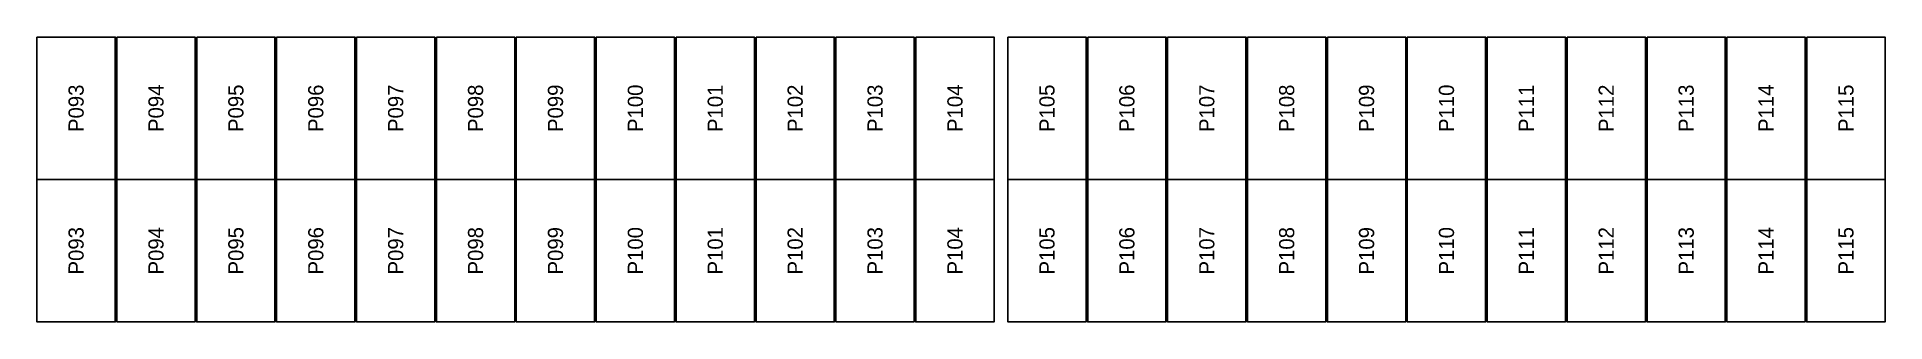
# Model space of a CAD drawing. Extents: x 296295 to 296770, y 651564 to 652121.
# Drawn here: x 296693.74 to 296720.53, y 651564.12 to 651568.24 of the extents above; entities that cross this region are included whole.
import ezdxf
from ezdxf.enums import TextEntityAlignment as Align

# ---------------------------------------------------------------- set-up
doc = ezdxf.new("R2010")
doc.units = 0

msp = doc.modelspace()

# ---------------------------------------------------------------- texts
at = {"layer": 'PANEL_POSITION'}
for s, p in [('P093', (296694.307, 651567.211)), ('P094', (296695.465, 651567.211)), ('P095', (296696.623, 651567.211)), ('P096', (296697.781, 651567.211)), ('P097', (296698.939, 651567.211)), ('P098', (296700.097, 651567.211)), ('P099', (296701.255, 651567.211)), ('P100', (296702.413, 651567.211)), ('P101', (296703.571, 651567.211)), ('P102', (296704.729, 651567.211)), ('P103', (296705.887, 651567.211)), ('P104', (296707.045, 651567.211)), ('P105', (296708.379, 651567.211)), ('P106', (296709.537, 651567.211)), ('P107', (296710.695, 651567.211)), ('P108', (296711.853, 651567.211)), ('P109', (296713.011, 651567.211)), ('P110', (296714.169, 651567.211)), ('P111', (296715.327, 651567.211)), ('P112', (296716.485, 651567.211)), ('P113', (296717.643, 651567.211)), ('P114', (296718.801, 651567.211)), ('P115', (296719.959, 651567.211)), ('P093', (296694.307, 651565.148)), ('P094', (296695.465, 651565.148)), ('P095', (296696.623, 651565.148)), ('P096', (296697.781, 651565.148)), ('P097', (296698.939, 651565.148)), ('P098', (296700.097, 651565.148)), ('P099', (296701.255, 651565.148)), ('P100', (296702.413, 651565.148)), ('P101', (296703.571, 651565.148)), ('P102', (296704.729, 651565.148)), ('P103', (296705.887, 651565.148)), ('P104', (296707.045, 651565.148)), ('P105', (296708.379, 651565.148)), ('P106', (296709.537, 651565.148)), ('P107', (296710.695, 651565.148)), ('P108', (296711.853, 651565.148)), ('P109', (296713.011, 651565.148)), ('P110', (296714.169, 651565.148)), ('P111', (296715.327, 651565.148)), ('P112', (296716.485, 651565.148)), ('P113', (296717.643, 651565.148)), ('P114', (296718.801, 651565.148)), ('P115', (296719.959, 651565.148))]:
    msp.add_text(s, height=0.22, rotation=90, dxfattribs=at).set_placement(p, align=Align.MIDDLE_CENTER)

# ---------------------------------------------------------------- linework, layer by layer
at = {"layer": 'PANELS_MASTER'}
for points in [[(296693.74, 651568.243), (296694.874, 651568.243), (296694.874, 651566.18), (296693.74, 651566.18)], [(296694.898, 651568.243), (296696.032, 651568.243), (296696.032, 651566.18), (296694.898, 651566.18)], [(296696.056, 651568.243), (296697.19, 651568.243), (296697.19, 651566.18), (296696.056, 651566.18)], [(296697.214, 651568.243), (296698.348, 651568.243), (296698.348, 651566.18), (296697.214, 651566.18)], [(296698.372, 651568.243), (296699.506, 651568.243), (296699.506, 651566.18), (296698.372, 651566.18)], [(296699.53, 651568.243), (296700.664, 651568.243), (296700.664, 651566.18), (296699.53, 651566.18)], [(296700.688, 651568.243), (296701.822, 651568.243), (296701.822, 651566.18), (296700.688, 651566.18)], [(296701.846, 651568.243), (296702.98, 651568.243), (296702.98, 651566.18), (296701.846, 651566.18)], [(296703.004, 651568.243), (296704.138, 651568.243), (296704.138, 651566.18), (296703.004, 651566.18)], [(296704.162, 651568.243), (296705.296, 651568.243), (296705.296, 651566.18), (296704.162, 651566.18)], [(296705.32, 651568.243), (296706.454, 651568.243), (296706.454, 651566.18), (296705.32, 651566.18)], [(296706.478, 651568.243), (296707.612, 651568.243), (296707.612, 651566.18), (296706.478, 651566.18)], [(296707.812, 651568.243), (296708.946, 651568.243), (296708.946, 651566.18), (296707.812, 651566.18)], [(296708.97, 651568.243), (296710.104, 651568.243), (296710.104, 651566.18), (296708.97, 651566.18)], [(296710.128, 651568.243), (296711.262, 651568.243), (296711.262, 651566.18), (296710.128, 651566.18)], [(296711.286, 651568.243), (296712.42, 651568.243), (296712.42, 651566.18), (296711.286, 651566.18)], [(296712.444, 651568.243), (296713.578, 651568.243), (296713.578, 651566.18), (296712.444, 651566.18)], [(296713.602, 651568.243), (296714.736, 651568.243), (296714.736, 651566.18), (296713.602, 651566.18)], [(296714.76, 651568.243), (296715.894, 651568.243), (296715.894, 651566.18), (296714.76, 651566.18)], [(296715.918, 651568.243), (296717.052, 651568.243), (296717.052, 651566.18), (296715.918, 651566.18)], [(296717.076, 651568.243), (296718.21, 651568.243), (296718.21, 651566.18), (296717.076, 651566.18)], [(296718.234, 651568.243), (296719.368, 651568.243), (296719.368, 651566.18), (296718.234, 651566.18)], [(296719.392, 651568.243), (296720.526, 651568.243), (296720.526, 651566.18), (296719.392, 651566.18)], [(296693.74, 651566.18), (296694.874, 651566.18), (296694.874, 651564.117), (296693.74, 651564.117)], [(296694.898, 651566.18), (296696.032, 651566.18), (296696.032, 651564.117), (296694.898, 651564.117)], [(296696.056, 651566.18), (296697.19, 651566.18), (296697.19, 651564.117), (296696.056, 651564.117)], [(296697.214, 651566.18), (296698.348, 651566.18), (296698.348, 651564.117), (296697.214, 651564.117)], [(296698.372, 651566.18), (296699.506, 651566.18), (296699.506, 651564.117), (296698.372, 651564.117)], [(296699.53, 651566.18), (296700.664, 651566.18), (296700.664, 651564.117), (296699.53, 651564.117)], [(296700.688, 651566.18), (296701.822, 651566.18), (296701.822, 651564.117), (296700.688, 651564.117)], [(296701.846, 651566.18), (296702.98, 651566.18), (296702.98, 651564.117), (296701.846, 651564.117)], [(296703.004, 651566.18), (296704.138, 651566.18), (296704.138, 651564.117), (296703.004, 651564.117)], [(296704.162, 651566.18), (296705.296, 651566.18), (296705.296, 651564.117), (296704.162, 651564.117)], [(296705.32, 651566.18), (296706.454, 651566.18), (296706.454, 651564.117), (296705.32, 651564.117)], [(296706.478, 651566.18), (296707.612, 651566.18), (296707.612, 651564.117), (296706.478, 651564.117)], [(296707.812, 651566.18), (296708.946, 651566.18), (296708.946, 651564.117), (296707.812, 651564.117)], [(296708.97, 651566.18), (296710.104, 651566.18), (296710.104, 651564.117), (296708.97, 651564.117)], [(296710.128, 651566.18), (296711.262, 651566.18), (296711.262, 651564.117), (296710.128, 651564.117)], [(296711.286, 651566.18), (296712.42, 651566.18), (296712.42, 651564.117), (296711.286, 651564.117)], [(296712.444, 651566.18), (296713.578, 651566.18), (296713.578, 651564.117), (296712.444, 651564.117)], [(296713.602, 651566.18), (296714.736, 651566.18), (296714.736, 651564.117), (296713.602, 651564.117)], [(296714.76, 651566.18), (296715.894, 651566.18), (296715.894, 651564.117), (296714.76, 651564.117)], [(296715.918, 651566.18), (296717.052, 651566.18), (296717.052, 651564.117), (296715.918, 651564.117)], [(296717.076, 651566.18), (296718.21, 651566.18), (296718.21, 651564.117), (296717.076, 651564.117)], [(296718.234, 651566.18), (296719.368, 651566.18), (296719.368, 651564.117), (296718.234, 651564.117)], [(296719.392, 651566.18), (296720.526, 651566.18), (296720.526, 651564.117), (296719.392, 651564.117)]]:
    msp.add_lwpolyline(points, close=True, dxfattribs=at)

msp.set_redraw_order([(e.dxf.handle, doc.entitydb.next_handle()) for e in msp.query("TEXT MTEXT ATTDEF DIMENSION ARC_DIMENSION")])  # texts and dimensions are drawn at this point

doc.saveas('drawing.dxf')
